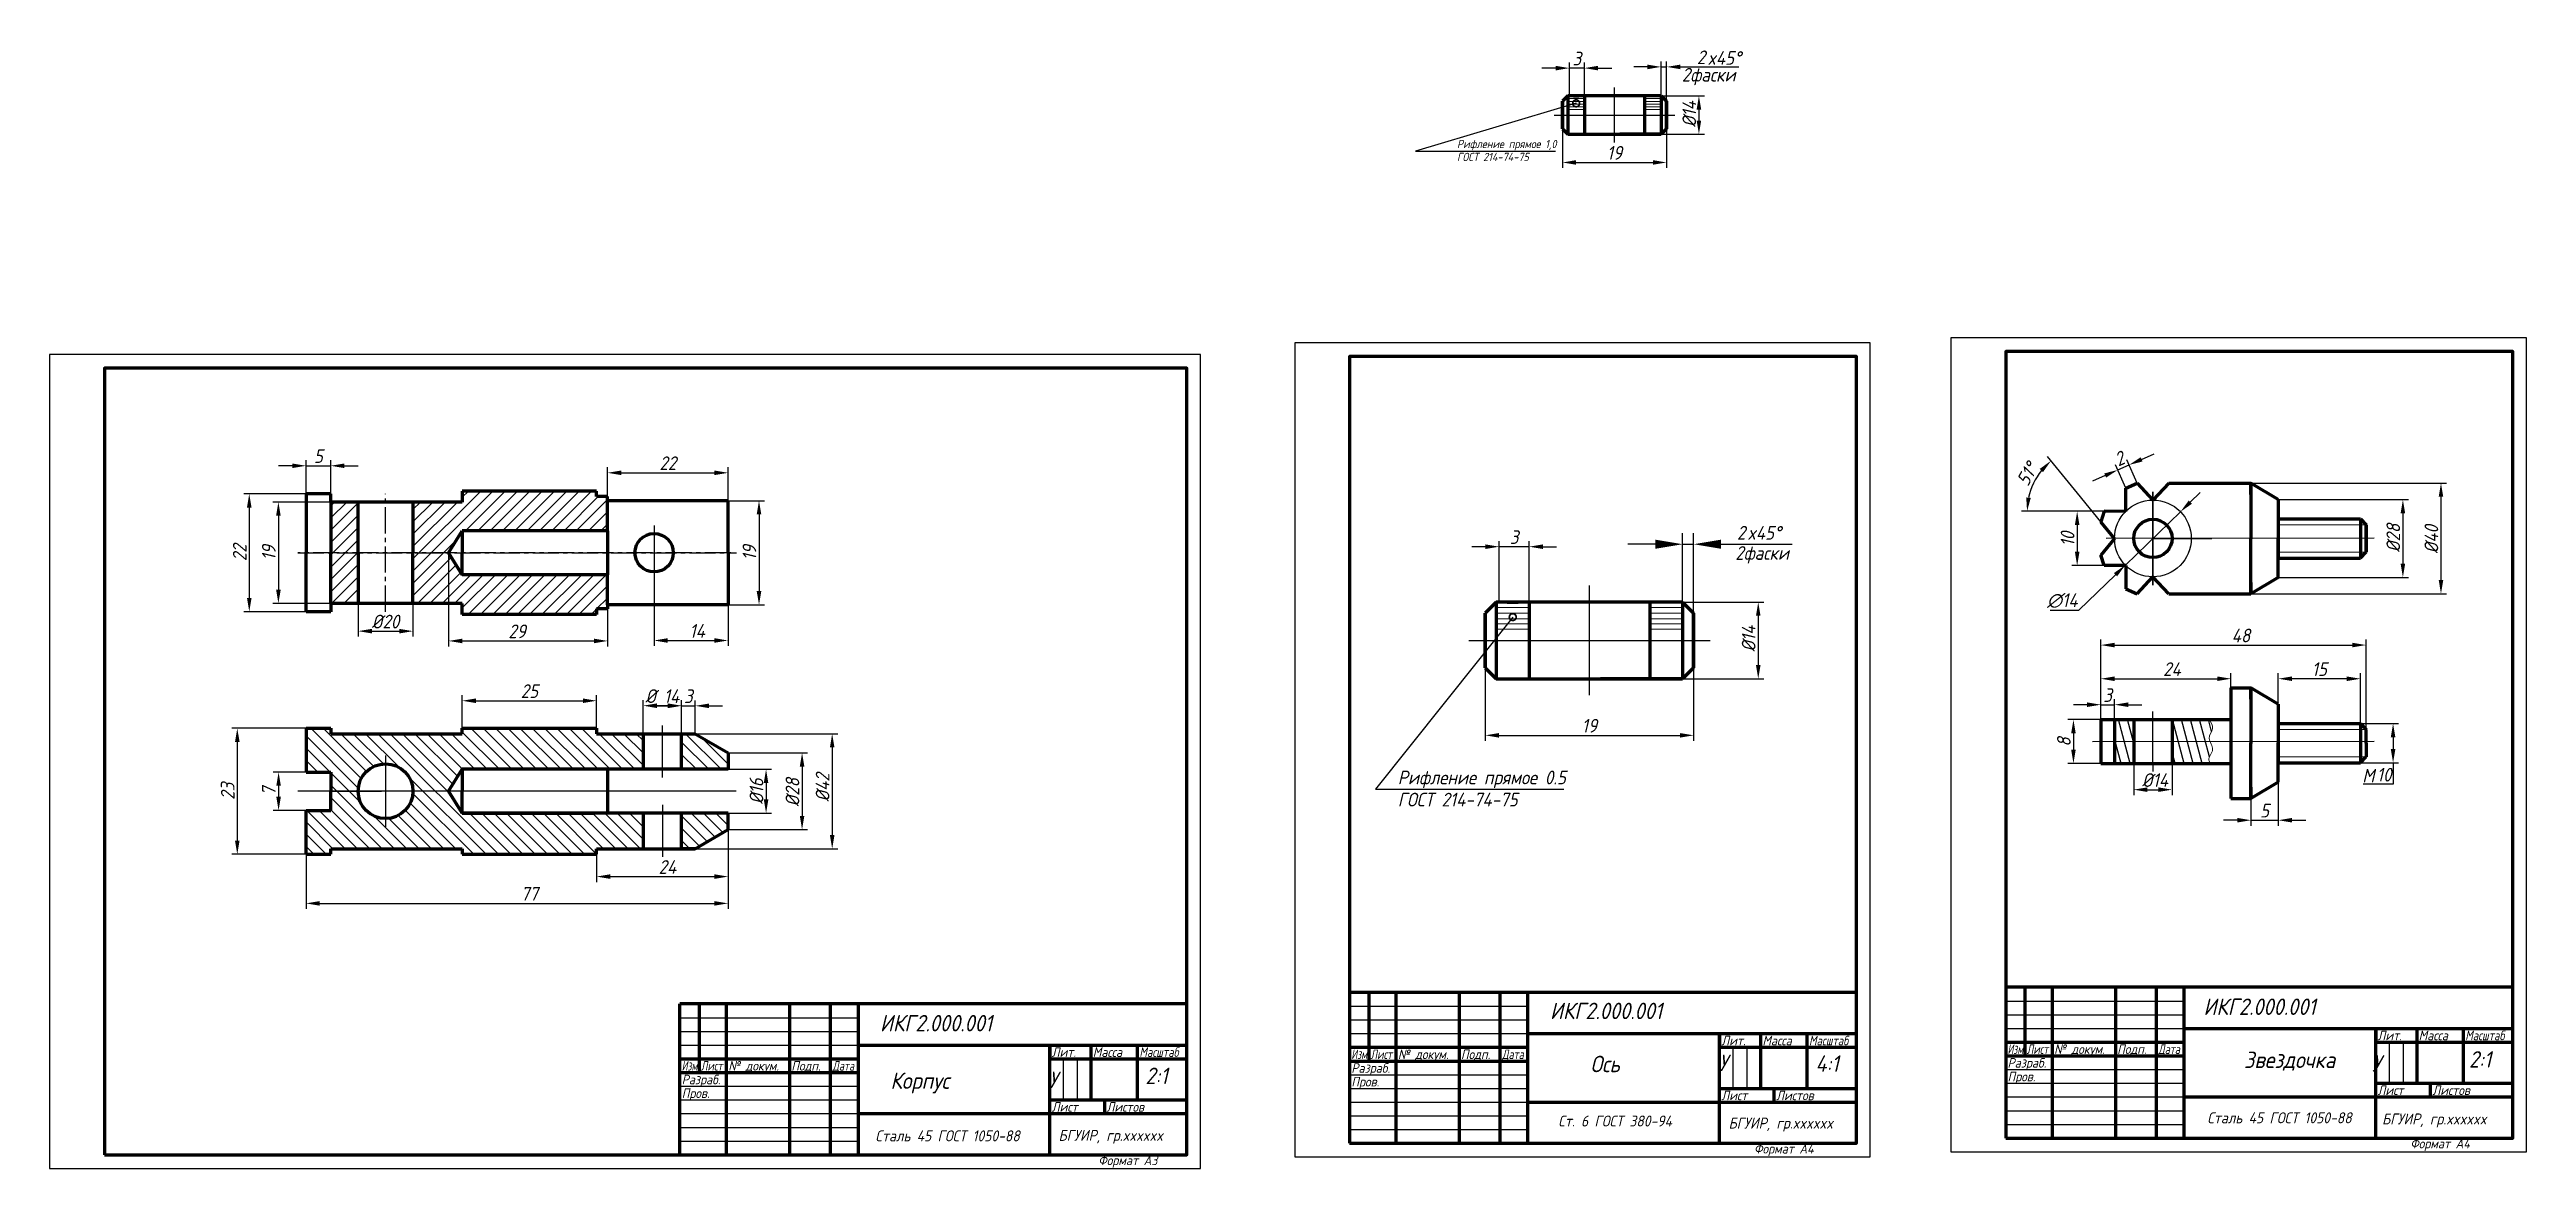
# Model space of a CAD drawing. Header units: millimetres. Extents: x 0 to 904, y 0 to 408.
import ezdxf

# ---------------------------------------------------------------- set-up
doc = ezdxf.new("R2010")
doc.units = ezdxf.units.MM
doc.header["$LTSCALE"] = 0.5
doc.linetypes.add('осевая2', pattern=[28.575, 19.05, -3.175, 3.175, -3.175])
doc.layers.get('0').update_dxf_attribs({"lineweight": 60})
doc.layers.get('Defpoints').update_dxf_attribs({"color": 5})
for name, color, linetype in [('1-оси', 1, 'осевая2'), ('2-штриховка', 4, 'Continuous'), ('3-размеры', 6, 'Continuous'), ('ASHADE', 7, 'Continuous')]:
    doc.layers.add(name, color=color, linetype=linetype)
doc.layers.add('4-текст', color=3, linetype='Continuous', lineweight=60)
doc.styles.get("Standard").update_dxf_attribs({"font": 'isocpeui.ttf', "width": 0.9})
doc.dimstyles.new('Standart', dxfattribs={"dimtxt": 5, "dimasz": 5, "dimexe": 2, "dimexo": 0, "dimgap": 1, "dimtad": 1, "dimtoh": 1, "dimdec": 0, "dimlfac": 0.5, "dimtxsty": 'Standard', "dimcen": 2.5, "dimadec": 0, "dimazin": 0, "dimtfac": 1, "dimtdec": 0, "dimtmove": 0, "dimatfit": 3, "dimldrblk": 'DOTSMALL', "dimfxl": 1, "dimarcsym": 0})
doc.dimstyles.new('Копия Standart', dxfattribs={"dimtxt": 5, "dimasz": 5, "dimexe": 2, "dimexo": 0, "dimgap": 1, "dimtad": 1, "dimtoh": 1, "dimdec": 0, "dimlfac": 0.25, "dimtxsty": 'Standard', "dimcen": 2.5, "dimadec": 0, "dimazin": 0, "dimtfac": 1, "dimtdec": 0, "dimtmove": 0, "dimatfit": 3, "dimldrblk": 'DOTSMALL', "dimfxl": 1, "dimarcsym": 0})

msp = doc.modelspace()

# ---------------------------------------------------------------- texts
at = {"color": 7, "linetype": 'ByBlock', "lineweight": -3}
for s, width, p in [('Изм.', 0.7, (230.67, 35.7)), ('Лист', 0.75, (237.67, 35.7)), ('№ докум.', 0.9, (247.67, 35.7)), ('Подп.', 0.9, (270.67, 35.7)), ('Дата', 0.75, (285.67, 35.7)), ('Лит.', 0.9, (365.67, 40.7)), ('Масса', 0.9, (380.67, 40.7)), ('Масштаб', 0.8, (397.67, 40.7)), ('Разраб.', 0.9, (230.67, 30.7)), ('Пров.', 0.9, (230.67, 25.7)), ('Лист', 0.9, (365.67, 20.7)), ('Листов', 0.9, (385.67, 20.7))]:
    msp.add_text(s, height=3.5, dxfattribs=dict(at, width=width)).set_placement(p)
at = {"linetype": 'ByBlock', "lineweight": -3, "width": 0.9}
for p in [(861.37, 7.33), (621.93, 5.44)]:
    msp.add_text('Формат А4', height=3.5, dxfattribs=at).set_placement(p)
at = {"color": 7, "linetype": 'ByBlock', "lineweight": 70, "width": 0.9}
msp.add_text('Формат А3', height=3.5, dxfattribs=at).set_placement((382.66, 1.2))
at = {"layer": '3-размеры', "linetype": 'ByBlock', "width": 0.9}
for s, height, p in [('Рифление прямое 1,0', 3, (513.55, 372.26)), ('ГОСТ 214-74-75', 3, (513.53, 367.53)), ('Рифление прямое 0.5', 5, (491.94, 140.14)), ('M', 5, (843.88, 140.79)), ('ГОСТ 214-74-75', 5, (491.94, 132.07))]:
    msp.add_text(s, height=height, dxfattribs=at).set_placement(p)
at = {"layer": '3-размеры', "linetype": 'ByBlock', "char_height": 5, "attachment_point": 5}
for s, insert in [('2', (602.62, 405.38)), ('2', (617.24, 231.93)), ('10', (851.84, 143.66))]:
    msp.add_mtext(s, dxfattribs=dict(at, insert=insert))
at = {"layer": '3-размеры', "linetype": 'ByBlock', "char_height": 5, "attachment_point": 1}
for s, insert, width in [('x45°', (604.93, 407.63), 20.4177), ('2{\\fISOCPEUR|b0|i1|c204|p34;фаски}', (595.6, 401.53), 26.4339), ('2{\\fISOCPEUR|b0|i1|c204|p34;фаски}', (615.09, 227.04), 52.8677), ('x45°', (619.51, 234.39), 40.8353)]:
    msp.add_mtext(s, dxfattribs=dict(at, insert=insert, width=width))
at = {"layer": '4-текст', "linetype": 'ByBlock', "width": 0.9}
for s, height, p in [('ИКГ2.000.001', 6, (303, 50)), ('ИКГ2.000.001', 6, (547.48, 54.47)), ('ИКГ2.000.001', 6, (785.93, 56)), ('2:1', 6, (399.87, 30.8)), ('Ось', 6, (562.24, 35.11)), ('У', 6, (609, 35.53)), ('4:1', 6, (644.35, 35.27)), ('Звездочка', 6, (800.69, 36.63)), ('У', 6, (847.44, 35.33)), ('2:1', 6, (882.79, 36.79)), ('Корпус', 6, (306.84, 29.03)), ('У', 6, (364.52, 29.34)), ('Ст. 6 ГОСТ 380-94', 4, (550.51, 15.3)), ('БГУИР, гр.xxxxxx', 4, (612.64, 14.54)), ('Сталь 45 ГОСТ 1050-88', 4, (787.33, 16.47)), ('БГУИР, гр.xxxxxx', 4, (851.09, 16.06)), ('Сталь 45 ГОСТ 1050-88', 4, (301.35, 9.89)), ('БГУИР, гр.xxxxxx', 4, (368.16, 10.07))]:
    msp.add_text(s, height=height, dxfattribs=at).set_placement(p)
at = {"layer": '4-текст', "linetype": 'ByBlock', "lineweight": -3}
for s, width, p in [('Лит.', 0.9, (610, 44.9)), ('Масса', 0.9, (625, 44.9)), ('Масштаб', 0.8, (642, 44.9)), ('Изм.', 0.7, (714.44, 41.78)), ('Лист', 0.75, (721.44, 41.78)), ('№ докум.', 0.9, (731.44, 41.78)), ('Подп.', 0.9, (754.44, 41.78)), ('Дата', 0.75, (769.44, 41.78)), ('Лит.', 0.9, (849.44, 46.78)), ('Масса', 0.9, (864.44, 46.78)), ('Масштаб', 0.8, (881.44, 46.78)), ('Изм.', 0.7, (475, 39.9)), ('Разраб.', 0.9, (475, 34.9)), ('Лист', 0.75, (482, 39.9)), ('№ докум.', 0.9, (492, 39.9)), ('Подп.', 0.9, (515, 39.9)), ('Дата', 0.75, (530, 39.9)), ('Разраб.', 0.9, (714.44, 36.78)), ('Пров.', 0.9, (475, 29.9)), ('Лист', 0.9, (610, 24.9)), ('Листов', 0.9, (630, 24.9)), ('Пров.', 0.9, (714.44, 31.78)), ('Лист', 0.9, (849.44, 26.78)), ('Листов', 0.9, (869.44, 26.78))]:
    msp.add_text(s, height=3.5, dxfattribs=dict(at, width=width)).set_placement(p)

# ---------------------------------------------------------------- blocks, each defined once
blk = doc.blocks.new('*D14')
at = {"layer": '3-размеры', "color": 0, "linetype": 'ByBlock', "lineweight": -2}
for p, q in [((247.6, 123.62), (247.6, 94.7)), ((93.6, 114.62), (93.6, 94.7)), ((98.6, 96.7), (242.6, 96.7))]:
    blk.add_line(p, q, dxfattribs=at)
at = {"layer": '3-размеры', "color": 0, "linetype": 'ByBlock'}
for points in [[(98.6, 97.53), (98.6, 95.87), (93.6, 96.7)], [(242.6, 97.53), (242.6, 95.87), (247.6, 96.7)]]:
    blk.add_solid(points, dxfattribs=at)
at = {"layer": 'Defpoints', "color": 0, "linetype": 'ByBlock'}
for p in [(247.6, 123.62), (93.6, 114.62), (247.6, 96.7)]:
    blk.add_point(p, dxfattribs=at)
at = {"layer": '3-размеры', "color": 0, "linetype": 'ByBlock', "insert": (175.1, 100.23), "char_height": 5, "attachment_point": 5}
blk.add_mtext('77', dxfattribs=at)
blk = doc.blocks.new('_DotSmall')
at = {"color": 0, "linetype": 'ByBlock', "const_width": 0.5}
blk.add_lwpolyline([(-0.0625, 0, 1), (0.0625, 0, 1)], format="xyb", close=True, dxfattribs=at)
blk = doc.blocks.new('*D15')
at = {"layer": '3-размеры', "color": 0, "linetype": 'ByBlock', "lineweight": -2}
for p, q in [((112.6, 206.12), (112.6, 194.02)), ((132.6, 206.12), (132.6, 194.02)), ((117.6, 196.02), (127.6, 196.02))]:
    blk.add_line(p, q, dxfattribs=at)
at = {"layer": '3-размеры', "color": 0, "linetype": 'ByBlock'}
for points in [[(117.6, 196.86), (117.6, 195.19), (112.6, 196.02)], [(127.6, 196.86), (127.6, 195.19), (132.6, 196.02)]]:
    blk.add_solid(points, dxfattribs=at)
at = {"layer": 'Defpoints', "color": 0, "linetype": 'ByBlock'}
for p in [(112.6, 206.12), (132.6, 206.12), (132.6, 196.02)]:
    blk.add_point(p, dxfattribs=at)
at = {"layer": '3-размеры', "color": 0, "linetype": 'ByBlock', "insert": (122.6, 199.52), "char_height": 5, "attachment_point": 5}
blk.add_mtext('%%c20', dxfattribs=at)
blk = doc.blocks.new('*D16')
at = {"layer": '3-размеры', "color": 0, "linetype": 'ByBlock', "lineweight": -2}
for p, q in [((216.6, 158.62), (216.6, 170.82)), ((221.6, 168.82), (225.6, 168.82)), ((230.6, 158.62), (230.6, 170.82))]:
    blk.add_line(p, q, dxfattribs=at)
at = {"layer": '3-размеры', "color": 0, "linetype": 'ByBlock'}
for points in [[(221.6, 169.65), (221.6, 167.98), (216.6, 168.82)], [(225.6, 169.65), (225.6, 167.98), (230.6, 168.82)]]:
    blk.add_solid(points, dxfattribs=at)
at = {"layer": 'Defpoints', "color": 0, "linetype": 'ByBlock'}
for p in [(230.6, 168.82), (216.6, 158.62), (230.6, 158.62)]:
    blk.add_point(p, dxfattribs=at)
at = {"layer": '3-размеры', "color": 0, "linetype": 'ByBlock', "insert": (223.6, 172.32), "char_height": 5, "attachment_point": 5}
blk.add_mtext('%%c 14', dxfattribs=at)
blk = doc.blocks.new('*D17')
at = {"layer": '3-размеры', "color": 0, "linetype": 'ByBlock', "lineweight": -2}
for p, q in [((93.6, 144.62), (81.57, 144.62)), ((83.57, 139.62), (83.57, 135.62)), ((93.6, 130.62), (81.57, 130.62))]:
    blk.add_line(p, q, dxfattribs=at)
at = {"layer": '3-размеры', "color": 0, "linetype": 'ByBlock'}
for points in [[(82.74, 139.62), (84.41, 139.62), (83.57, 144.62)], [(82.74, 135.62), (84.41, 135.62), (83.57, 130.62)]]:
    blk.add_solid(points, dxfattribs=at)
at = {"layer": 'Defpoints', "color": 0, "linetype": 'ByBlock'}
for p in [(93.6, 144.62), (83.57, 130.62), (93.6, 130.62)]:
    blk.add_point(p, dxfattribs=at)
at = {"layer": '3-размеры', "color": 0, "linetype": 'ByBlock', "insert": (80.04, 137.62), "char_height": 5, "attachment_point": 5, "rotation": 90}
blk.add_mtext('7', dxfattribs=at)
blk = doc.blocks.new('*D18')
at = {"layer": '3-размеры', "color": 0, "linetype": 'ByBlock', "lineweight": -2}
for p, q in [((93.6, 160.62), (66.5, 160.62)), ((68.5, 155.62), (68.5, 119.62)), ((93.6, 114.62), (66.5, 114.62))]:
    blk.add_line(p, q, dxfattribs=at)
at = {"layer": '3-размеры', "color": 0, "linetype": 'ByBlock'}
for points in [[(67.67, 155.62), (69.34, 155.62), (68.5, 160.62)], [(67.67, 119.62), (69.34, 119.62), (68.5, 114.62)]]:
    blk.add_solid(points, dxfattribs=at)
at = {"layer": 'Defpoints', "color": 0, "linetype": 'ByBlock'}
for p in [(93.6, 160.62), (68.5, 114.62), (93.6, 114.62)]:
    blk.add_point(p, dxfattribs=at)
at = {"layer": '3-размеры', "color": 0, "linetype": 'ByBlock', "insert": (65, 137.62), "char_height": 5, "attachment_point": 5, "rotation": 90}
blk.add_mtext('23', dxfattribs=at)
blk = doc.blocks.new('*D19')
at = {"layer": '3-размеры', "color": 0, "linetype": 'ByBlock', "lineweight": -2}
for p, q in [((93.6, 246.12), (70.88, 246.12)), ((72.88, 241.12), (72.88, 208.12)), ((93.6, 203.12), (70.88, 203.12))]:
    blk.add_line(p, q, dxfattribs=at)
at = {"layer": '3-размеры', "color": 0, "linetype": 'ByBlock'}
for points in [[(72.04, 241.12), (73.71, 241.12), (72.88, 246.12)], [(72.04, 208.12), (73.71, 208.12), (72.88, 203.12)]]:
    blk.add_solid(points, dxfattribs=at)
at = {"layer": 'Defpoints', "color": 0, "linetype": 'ByBlock'}
for p in [(93.6, 246.12), (72.88, 203.12), (93.6, 203.12)]:
    blk.add_point(p, dxfattribs=at)
at = {"layer": '3-размеры', "color": 0, "linetype": 'ByBlock', "insert": (69.38, 224.62), "char_height": 5, "attachment_point": 5, "rotation": 90}
blk.add_mtext('22', dxfattribs=at)
blk = doc.blocks.new('*D20')
at = {"layer": '3-размеры', "color": 0, "linetype": 'ByBlock', "lineweight": -2}
for p, q in [((203.6, 243.62), (203.6, 255.79)), ((208.6, 253.79), (242.6, 253.79)), ((247.6, 243.62), (247.6, 255.79))]:
    blk.add_line(p, q, dxfattribs=at)
at = {"layer": '3-размеры', "color": 0, "linetype": 'ByBlock'}
for points in [[(208.6, 254.62), (208.6, 252.96), (203.6, 253.79)], [(242.6, 254.62), (242.6, 252.96), (247.6, 253.79)]]:
    blk.add_solid(points, dxfattribs=at)
at = {"layer": 'Defpoints', "color": 0, "linetype": 'ByBlock'}
for p in [(247.6, 253.79), (203.6, 243.62), (247.6, 243.62)]:
    blk.add_point(p, dxfattribs=at)
at = {"layer": '3-размеры', "color": 0, "linetype": 'ByBlock', "insert": (225.6, 257.29), "char_height": 5, "attachment_point": 5}
blk.add_mtext('22', dxfattribs=at)
blk = doc.blocks.new('*D21')
at = {"layer": '3-размеры', "color": 0, "linetype": 'ByBlock', "lineweight": -2}
for p, q in [((247.6, 243.62), (260.87, 243.62)), ((258.87, 238.62), (258.87, 210.62)), ((247.6, 205.62), (260.87, 205.62))]:
    blk.add_line(p, q, dxfattribs=at)
at = {"layer": '3-размеры', "color": 0, "linetype": 'ByBlock'}
for points in [[(258.03, 238.62), (259.7, 238.62), (258.87, 243.62)], [(258.03, 210.62), (259.7, 210.62), (258.87, 205.62)]]:
    blk.add_solid(points, dxfattribs=at)
at = {"layer": 'Defpoints', "color": 0, "linetype": 'ByBlock'}
for p in [(247.6, 243.62), (247.6, 205.62), (258.87, 205.62)]:
    blk.add_point(p, dxfattribs=at)
at = {"layer": '3-размеры', "color": 0, "linetype": 'ByBlock', "insert": (255.37, 224.62), "char_height": 5, "attachment_point": 5, "rotation": 90}
blk.add_mtext('19', dxfattribs=at)
blk = doc.blocks.new('*D22')
at = {"layer": '3-размеры', "color": 0, "linetype": 'ByBlock', "lineweight": -2}
for p, q in [((203.6, 145.62), (263.44, 145.62)), ((261.44, 140.62), (261.44, 134.62)), ((203.6, 129.62), (263.44, 129.62))]:
    blk.add_line(p, q, dxfattribs=at)
at = {"layer": '3-размеры', "color": 0, "linetype": 'ByBlock'}
for points in [[(260.61, 140.62), (262.28, 140.62), (261.44, 145.62)], [(260.61, 134.62), (262.28, 134.62), (261.44, 129.62)]]:
    blk.add_solid(points, dxfattribs=at)
at = {"layer": 'Defpoints', "color": 0, "linetype": 'ByBlock'}
for p in [(203.6, 145.62), (203.6, 129.62), (261.44, 129.62)]:
    blk.add_point(p, dxfattribs=at)
at = {"layer": '3-размеры', "color": 0, "linetype": 'ByBlock', "insert": (257.94, 137.62), "char_height": 5, "attachment_point": 5, "rotation": 90}
blk.add_mtext('%%c16', dxfattribs=at)
blk = doc.blocks.new('*D23')
at = {"layer": '3-размеры', "color": 0, "linetype": 'ByBlock', "lineweight": -2}
for p, q in [((88.6, 256.36), (83.6, 256.36)), ((93.6, 246.12), (93.6, 258.36)), ((93.6, 256.36), (102.6, 256.36)), ((102.6, 246.12), (102.6, 258.36)), ((107.6, 256.36), (112.6, 256.36))]:
    blk.add_line(p, q, dxfattribs=at)
at = {"layer": '3-размеры', "color": 0, "linetype": 'ByBlock'}
for points in [[(88.6, 257.19), (88.6, 255.52), (93.6, 256.36)], [(107.6, 257.19), (107.6, 255.52), (102.6, 256.36)]]:
    blk.add_solid(points, dxfattribs=at)
at = {"layer": 'Defpoints', "color": 0, "linetype": 'ByBlock'}
for p in [(102.6, 256.36), (93.6, 246.12), (102.6, 246.12)]:
    blk.add_point(p, dxfattribs=at)
at = {"layer": '3-размеры', "color": 0, "linetype": 'ByBlock', "insert": (98.1, 259.86), "char_height": 5, "attachment_point": 5}
blk.add_mtext('5', dxfattribs=at)
blk = doc.blocks.new('*D24')
at = {"layer": '3-размеры', "color": 0, "linetype": 'ByBlock', "lineweight": -2}
for p, q in [((145.6, 224.62), (145.6, 190.45)), ((203.6, 224.62), (203.6, 190.45)), ((150.6, 192.45), (198.6, 192.45))]:
    blk.add_line(p, q, dxfattribs=at)
at = {"layer": '3-размеры', "color": 0, "linetype": 'ByBlock'}
for points in [[(150.6, 193.28), (150.6, 191.61), (145.6, 192.45)], [(198.6, 193.28), (198.6, 191.61), (203.6, 192.45)]]:
    blk.add_solid(points, dxfattribs=at)
at = {"layer": 'Defpoints', "color": 0, "linetype": 'ByBlock'}
for p in [(145.6, 224.62), (203.6, 224.62), (203.6, 192.45)]:
    blk.add_point(p, dxfattribs=at)
at = {"layer": '3-размеры', "color": 0, "linetype": 'ByBlock', "insert": (170.6, 195.95), "char_height": 5, "attachment_point": 5}
blk.add_mtext('29', dxfattribs=at)
blk = doc.blocks.new('*D25')
at = {"layer": '3-размеры', "color": 0, "linetype": 'ByBlock', "lineweight": -2}
for p, q in [((102.6, 243.12), (81.5, 243.12)), ((83.5, 238.12), (83.5, 211.12)), ((102.6, 206.12), (81.5, 206.12))]:
    blk.add_line(p, q, dxfattribs=at)
at = {"layer": '3-размеры', "color": 0, "linetype": 'ByBlock'}
for points in [[(82.67, 238.12), (84.34, 238.12), (83.5, 243.12)], [(82.67, 211.12), (84.34, 211.12), (83.5, 206.12)]]:
    blk.add_solid(points, dxfattribs=at)
at = {"layer": 'Defpoints', "color": 0, "linetype": 'ByBlock'}
for p in [(102.6, 243.12), (83.5, 206.12), (102.6, 206.12)]:
    blk.add_point(p, dxfattribs=at)
at = {"layer": '3-размеры', "color": 0, "linetype": 'ByBlock', "insert": (80, 224.62), "char_height": 5, "attachment_point": 5, "rotation": 90}
blk.add_mtext('19', dxfattribs=at)
blk = doc.blocks.new('*D26')
at = {"layer": '3-размеры', "color": 0, "linetype": 'ByBlock', "lineweight": -2}
for p, q in [((150.6, 160.62), (150.6, 172.63)), ((199.6, 160.62), (199.6, 172.63)), ((155.6, 170.63), (194.6, 170.63))]:
    blk.add_line(p, q, dxfattribs=at)
at = {"layer": '3-размеры', "color": 0, "linetype": 'ByBlock'}
for points in [[(155.6, 171.47), (155.6, 169.8), (150.6, 170.63)], [(194.6, 171.47), (194.6, 169.8), (199.6, 170.63)]]:
    blk.add_solid(points, dxfattribs=at)
at = {"layer": 'Defpoints', "color": 0, "linetype": 'ByBlock'}
for p in [(199.6, 170.63), (150.6, 160.62), (199.6, 160.62)]:
    blk.add_point(p, dxfattribs=at)
at = {"layer": '3-размеры', "color": 0, "linetype": 'ByBlock', "insert": (175.1, 174.13), "char_height": 5, "attachment_point": 5}
blk.add_mtext('25', dxfattribs=at)
blk = doc.blocks.new('*D27')
at = {"layer": '3-размеры', "color": 0, "linetype": 'ByBlock', "lineweight": -2}
for p, q in [((247.6, 123.62), (247.6, 104.48)), ((199.6, 116.62), (199.6, 104.48)), ((204.6, 106.48), (242.6, 106.48))]:
    blk.add_line(p, q, dxfattribs=at)
at = {"layer": '3-размеры', "color": 0, "linetype": 'ByBlock'}
for points in [[(204.6, 107.31), (204.6, 105.64), (199.6, 106.48)], [(242.6, 107.31), (242.6, 105.64), (247.6, 106.48)]]:
    blk.add_solid(points, dxfattribs=at)
at = {"layer": 'Defpoints', "color": 0, "linetype": 'ByBlock'}
for p in [(247.6, 123.62), (199.6, 116.62), (247.6, 106.48)]:
    blk.add_point(p, dxfattribs=at)
at = {"layer": '3-размеры', "color": 0, "linetype": 'ByBlock', "insert": (225.46, 109.98), "char_height": 5, "attachment_point": 5}
blk.add_mtext('24', dxfattribs=at)
blk = doc.blocks.new('*D31')
at = {"layer": '3-размеры', "color": 0, "linetype": 'ByBlock', "lineweight": -2}
for p, q in [((743.47, 169.19), (738.47, 169.19)), ((748.47, 147.75), (748.47, 171.19)), ((748.47, 169.19), (753.47, 169.19)), ((753.47, 147.75), (753.47, 171.19)), ((758.47, 169.19), (763.47, 169.19))]:
    blk.add_line(p, q, dxfattribs=at)
at = {"layer": '3-размеры', "color": 0, "linetype": 'ByBlock'}
for points in [[(743.47, 170.02), (743.47, 168.36), (748.47, 169.19)], [(758.47, 170.02), (758.47, 168.36), (753.47, 169.19)]]:
    blk.add_solid(points, dxfattribs=at)
at = {"layer": 'Defpoints', "color": 0, "linetype": 'ByBlock'}
for p in [(753.47, 169.19), (748.47, 147.75), (753.47, 147.75)]:
    blk.add_point(p, dxfattribs=at)
at = {"layer": '3-размеры', "color": 0, "linetype": 'ByBlock', "insert": (750.97, 172.69), "char_height": 5, "attachment_point": 5}
blk.add_mtext('3', dxfattribs=at)
blk = doc.blocks.new('*D32')
at = {"layer": '3-размеры', "color": 0, "linetype": 'ByBlock', "lineweight": -2}
for p, q in [((781.11, 243.07), (784.7, 246.55)), ((777.52, 239.59), (757.41, 220.1)), ((740.45, 203.66), (753.82, 216.62)), ((729.95, 203.66), (740.45, 203.66))]:
    blk.add_line(p, q, dxfattribs=at)
at = {"layer": '3-размеры', "color": 0, "linetype": 'ByBlock'}
for points in [[(780.53, 243.67), (781.69, 242.47), (777.52, 239.59)], [(753.24, 217.22), (754.4, 216.03), (757.41, 220.1)]]:
    blk.add_solid(points, dxfattribs=at)
at = {"layer": 'Defpoints', "color": 0, "linetype": 'ByBlock'}
for p in [(777.52, 239.59), (757.41, 220.1)]:
    blk.add_point(p, dxfattribs=at)
at = {"layer": '3-размеры', "color": 0, "linetype": 'ByBlock', "insert": (734.42, 207.16), "char_height": 5, "attachment_point": 5}
blk.add_mtext('∅14', dxfattribs=at)
blk = doc.blocks.new('*D33')
at = {"layer": '3-размеры', "color": 0, "linetype": 'ByBlock', "lineweight": -2}
for p, q in [((748.47, 163.75), (748.47, 180.66)), ((753.47, 178.66), (790.96, 178.66)), ((795.96, 163.75), (795.96, 180.66))]:
    blk.add_line(p, q, dxfattribs=at)
at = {"layer": '3-размеры', "color": 0, "linetype": 'ByBlock'}
for points in [[(753.47, 179.49), (753.47, 177.83), (748.47, 178.66)], [(790.96, 179.49), (790.96, 177.83), (795.96, 178.66)]]:
    blk.add_solid(points, dxfattribs=at)
at = {"layer": 'Defpoints', "color": 0, "linetype": 'ByBlock'}
for p in [(795.96, 178.66), (748.47, 163.75), (795.96, 163.75)]:
    blk.add_point(p, dxfattribs=at)
at = {"layer": '3-размеры', "color": 0, "linetype": 'ByBlock', "insert": (774.42, 182.16), "char_height": 5, "attachment_point": 5}
blk.add_mtext('24', dxfattribs=at)
blk = doc.blocks.new('*D34')
at = {"layer": '3-размеры', "color": 0, "linetype": 'ByBlock', "lineweight": -2}
for p, q in [((748.47, 147.75), (748.47, 192.94)), ((753.47, 190.94), (840.22, 190.94)), ((845.22, 160.16), (845.22, 192.94))]:
    blk.add_line(p, q, dxfattribs=at)
at = {"layer": '3-размеры', "color": 0, "linetype": 'ByBlock'}
for points in [[(753.47, 191.78), (753.47, 190.11), (748.47, 190.94)], [(840.22, 191.78), (840.22, 190.11), (845.22, 190.94)]]:
    blk.add_solid(points, dxfattribs=at)
at = {"layer": 'Defpoints', "color": 0, "linetype": 'ByBlock'}
for p in [(845.22, 190.94), (845.22, 160.16), (748.47, 147.75)]:
    blk.add_point(p, dxfattribs=at)
at = {"layer": '3-размеры', "color": 0, "linetype": 'ByBlock', "insert": (799.59, 194.44), "char_height": 5, "attachment_point": 5}
blk.add_mtext('48', dxfattribs=at)
blk = doc.blocks.new('*D35')
at = {"layer": '3-размеры', "color": 0, "linetype": 'ByBlock', "lineweight": -2}
for p, q in [((813.22, 169.36), (813.22, 180.66)), ((838.22, 178.66), (818.22, 178.66)), ((843.22, 162.32), (843.22, 180.66))]:
    blk.add_line(p, q, dxfattribs=at)
at = {"layer": '3-размеры', "color": 0, "linetype": 'ByBlock'}
for points in [[(818.22, 179.49), (818.22, 177.83), (813.22, 178.66)], [(838.22, 179.49), (838.22, 177.83), (843.22, 178.66)]]:
    blk.add_solid(points, dxfattribs=at)
at = {"layer": 'Defpoints', "color": 0, "linetype": 'ByBlock'}
for p in [(813.22, 178.66), (813.22, 169.36), (843.22, 162.32)]:
    blk.add_point(p, dxfattribs=at)
at = {"layer": '3-размеры', "color": 0, "linetype": 'ByBlock', "insert": (828.22, 182.16), "char_height": 5, "attachment_point": 5}
blk.add_mtext('15', dxfattribs=at)
blk = doc.blocks.new('*D38')
at = {"layer": '3-размеры', "color": 0, "linetype": 'ByBlock', "lineweight": -2}
for p, q in [((813.22, 140.97), (813.22, 125.04)), ((798.22, 127.04), (793.22, 127.04)), ((803.22, 134.97), (803.22, 125.04)), ((803.22, 127.04), (813.22, 127.04)), ((818.22, 127.04), (823.22, 127.04))]:
    blk.add_line(p, q, dxfattribs=at)
at = {"layer": '3-размеры', "color": 0, "linetype": 'ByBlock'}
for points in [[(798.22, 127.88), (798.22, 126.21), (803.22, 127.04)], [(818.22, 127.88), (818.22, 126.21), (813.22, 127.04)]]:
    blk.add_solid(points, dxfattribs=at)
at = {"layer": 'Defpoints', "color": 0, "linetype": 'ByBlock'}
for p in [(813.22, 140.97), (803.22, 134.97), (813.22, 127.04)]:
    blk.add_point(p, dxfattribs=at)
at = {"layer": '3-размеры', "color": 0, "linetype": 'ByBlock', "insert": (808.22, 130.54), "char_height": 5, "attachment_point": 5}
blk.add_mtext('5', dxfattribs=at)
blk = doc.blocks.new('*D39')
at = {"layer": '3-размеры', "color": 0, "linetype": 'ByBlock', "lineweight": -2}
for p, q in [((760.47, 147.75), (760.47, 136.19)), ((774.47, 147.75), (774.47, 136.19)), ((765.47, 138.19), (769.47, 138.19))]:
    blk.add_line(p, q, dxfattribs=at)
at = {"layer": '3-размеры', "color": 0, "linetype": 'ByBlock'}
for points in [[(765.47, 139.03), (765.47, 137.36), (760.47, 138.19)], [(769.47, 139.03), (769.47, 137.36), (774.47, 138.19)]]:
    blk.add_solid(points, dxfattribs=at)
at = {"layer": 'Defpoints', "color": 0, "linetype": 'ByBlock'}
for p in [(760.47, 147.75), (774.47, 147.75), (774.47, 138.19)]:
    blk.add_point(p, dxfattribs=at)
at = {"layer": '3-размеры', "color": 0, "linetype": 'ByBlock', "insert": (768.23, 141.69), "char_height": 5, "attachment_point": 5}
blk.add_mtext('%%c14', dxfattribs=at)
blk = doc.blocks.new('*D40')
at = {"layer": '3-размеры', "color": 0, "linetype": 'ByBlock', "lineweight": -2}
for p, q in [((748.47, 163.75), (736.47, 163.75)), ((738.47, 158.75), (738.47, 152.75)), ((748.47, 147.75), (736.47, 147.75))]:
    blk.add_line(p, q, dxfattribs=at)
at = {"layer": '3-размеры', "color": 0, "linetype": 'ByBlock'}
for points in [[(737.64, 158.75), (739.3, 158.75), (738.47, 163.75)], [(737.64, 152.75), (739.3, 152.75), (738.47, 147.75)]]:
    blk.add_solid(points, dxfattribs=at)
at = {"layer": 'Defpoints', "color": 0, "linetype": 'ByBlock'}
for p in [(748.47, 163.75), (738.47, 147.75), (748.47, 147.75)]:
    blk.add_point(p, dxfattribs=at)
at = {"layer": '3-размеры', "color": 0, "linetype": 'ByBlock', "insert": (734.97, 155.6), "char_height": 5, "attachment_point": 5, "rotation": 90}
blk.add_mtext('8', dxfattribs=at)
blk = doc.blocks.new('*D41')
at = {"layer": '3-размеры', "color": 0, "linetype": 'ByBlock', "lineweight": -2}
for p, q in [((247.6, 151.62), (276.58, 151.62)), ((274.58, 146.62), (274.58, 128.62)), ((247.6, 123.62), (276.58, 123.62))]:
    blk.add_line(p, q, dxfattribs=at)
at = {"layer": '3-размеры', "color": 0, "linetype": 'ByBlock'}
for points in [[(273.75, 146.62), (275.41, 146.62), (274.58, 151.62)], [(273.75, 128.62), (275.41, 128.62), (274.58, 123.62)]]:
    blk.add_solid(points, dxfattribs=at)
at = {"layer": 'Defpoints', "color": 0, "linetype": 'ByBlock'}
for p in [(247.6, 151.62), (247.6, 123.62), (274.58, 123.62)]:
    blk.add_point(p, dxfattribs=at)
at = {"layer": '3-размеры', "color": 0, "linetype": 'ByBlock', "insert": (271.08, 137.23), "char_height": 5, "attachment_point": 5, "rotation": 90}
blk.add_mtext('%%c28', dxfattribs=at)
blk = doc.blocks.new('*D42')
at = {"layer": '3-размеры', "color": 0, "linetype": 'ByBlock', "lineweight": -2}
for p, q in [((235.6, 158.62), (287.57, 158.62)), ((285.57, 153.62), (285.57, 121.62)), ((235.6, 116.62), (287.57, 116.62))]:
    blk.add_line(p, q, dxfattribs=at)
at = {"layer": '3-размеры', "color": 0, "linetype": 'ByBlock'}
for points in [[(284.74, 153.62), (286.4, 153.62), (285.57, 158.62)], [(284.74, 121.62), (286.4, 121.62), (285.57, 116.62)]]:
    blk.add_solid(points, dxfattribs=at)
at = {"layer": 'Defpoints', "color": 0, "linetype": 'ByBlock'}
for p in [(235.6, 158.62), (235.6, 116.62), (285.57, 116.62)]:
    blk.add_point(p, dxfattribs=at)
at = {"layer": '3-размеры', "color": 0, "linetype": 'ByBlock', "insert": (282.07, 139), "char_height": 5, "attachment_point": 5, "rotation": 90}
blk.add_mtext('%%c42', dxfattribs=at)
blk = doc.blocks.new('*D43')
at = {"layer": '3-размеры', "color": 0, "linetype": 'ByBlock', "lineweight": -2}
for p, q in [((220.6, 224.62), (220.6, 190.61)), ((247.6, 224.62), (247.6, 190.61)), ((225.6, 192.61), (242.6, 192.61))]:
    blk.add_line(p, q, dxfattribs=at)
at = {"layer": '3-размеры', "color": 0, "linetype": 'ByBlock'}
for points in [[(225.6, 193.45), (225.6, 191.78), (220.6, 192.61)], [(242.6, 193.45), (242.6, 191.78), (247.6, 192.61)]]:
    blk.add_solid(points, dxfattribs=at)
at = {"layer": 'Defpoints', "color": 0, "linetype": 'ByBlock'}
for p in [(220.6, 224.62), (247.6, 224.62), (247.6, 192.61)]:
    blk.add_point(p, dxfattribs=at)
at = {"layer": '3-размеры', "color": 0, "linetype": 'ByBlock', "insert": (236.32, 196.11), "char_height": 5, "attachment_point": 5}
blk.add_mtext('14', dxfattribs=at)
blk = doc.blocks.new('*D44')
at = {"layer": '3-размеры', "color": 0, "linetype": 'ByBlock', "lineweight": -2}
for p, q in [((225.6, 168.78), (220.6, 168.78)), ((230.6, 158.62), (230.6, 170.78)), ((230.6, 168.78), (235.6, 168.78)), ((235.6, 158.62), (235.6, 170.78)), ((240.6, 168.78), (245.6, 168.78))]:
    blk.add_line(p, q, dxfattribs=at)
at = {"layer": '3-размеры', "color": 0, "linetype": 'ByBlock'}
for points in [[(225.6, 169.61), (225.6, 167.94), (230.6, 168.78)], [(240.6, 169.61), (240.6, 167.94), (235.6, 168.78)]]:
    blk.add_solid(points, dxfattribs=at)
at = {"layer": 'Defpoints', "color": 0, "linetype": 'ByBlock'}
for p in [(235.6, 168.78), (230.6, 158.62), (235.6, 158.62)]:
    blk.add_point(p, dxfattribs=at)
at = {"layer": '3-размеры', "color": 0, "linetype": 'ByBlock', "insert": (233.1, 172.28), "char_height": 5, "attachment_point": 5}
blk.add_mtext('3', dxfattribs=at)
blk = doc.blocks.new('*D45')
at = {"layer": '3-размеры', "color": 0, "linetype": 'ByBlock', "lineweight": -2}
for p, q in [((803.22, 250.04), (874.58, 250.04)), ((872.58, 245.04), (872.58, 214.65)), ((803.22, 209.65), (874.58, 209.65))]:
    blk.add_line(p, q, dxfattribs=at)
at = {"layer": '3-размеры', "color": 0, "linetype": 'ByBlock'}
for points in [[(871.75, 245.04), (873.41, 245.04), (872.58, 250.04)], [(871.75, 214.65), (873.41, 214.65), (872.58, 209.65)]]:
    blk.add_solid(points, dxfattribs=at)
at = {"layer": 'Defpoints', "color": 0, "linetype": 'ByBlock'}
for p in [(803.22, 250.04), (803.22, 209.65), (872.58, 209.65)]:
    blk.add_point(p, dxfattribs=at)
at = {"layer": '3-размеры', "color": 0, "linetype": 'ByBlock', "insert": (869.08, 229.54), "char_height": 5, "attachment_point": 5, "rotation": 90}
blk.add_mtext('%%c40', dxfattribs=at)
blk = doc.blocks.new('*D46')
at = {"layer": '3-размеры', "color": 0, "linetype": 'ByBlock', "lineweight": -2}
for p, q in [((813.22, 244.04), (860.68, 244.04)), ((858.68, 239.04), (858.68, 220.65)), ((813.22, 215.65), (860.68, 215.65))]:
    blk.add_line(p, q, dxfattribs=at)
at = {"layer": '3-размеры', "color": 0, "linetype": 'ByBlock'}
for points in [[(857.85, 239.04), (859.51, 239.04), (858.68, 244.04)], [(857.85, 220.65), (859.51, 220.65), (858.68, 215.65)]]:
    blk.add_solid(points, dxfattribs=at)
at = {"layer": 'Defpoints', "color": 0, "linetype": 'ByBlock'}
for p in [(813.22, 244.04), (813.22, 215.65), (858.68, 215.65)]:
    blk.add_point(p, dxfattribs=at)
at = {"layer": '3-размеры', "color": 0, "linetype": 'ByBlock', "insert": (855.18, 230), "char_height": 5, "attachment_point": 5, "rotation": 90}
blk.add_mtext('%%c28', dxfattribs=at)
blk = doc.blocks.new('*D47')
at = {"layer": '3-размеры', "color": 0, "linetype": 'ByBlock', "lineweight": -2}
for p, q in [((740, 246.32), (729.03, 259.74)), ((735.79, 239.74), (719.55, 239.75))]:
    blk.add_line(p, q, dxfattribs=at)
blk.add_arc((745.38, 239.74), 23.83, 141.31031, 167.92545, dxfattribs=at)
at = {"layer": '3-размеры', "color": 0, "linetype": 'ByBlock'}
for points in [[(726.18, 255.22), (727.37, 254.05), (730.29, 258.19)], [(722.9, 244.64), (721.25, 244.81), (721.55, 239.75)]]:
    blk.add_solid(points, dxfattribs=at)
at = {"layer": 'Defpoints', "color": 0, "linetype": 'ByBlock'}
for p in [(722.58, 246.68), (740, 246.32), (735.79, 239.74), (748.47, 235.96), (749.65, 239.74)]:
    blk.add_point(p, dxfattribs=at)
at = {"layer": '3-размеры', "color": 0, "linetype": 'ByBlock', "insert": (721.65, 253.3), "char_height": 5, "attachment_point": 5, "rotation": 60.2538}
blk.add_mtext('51°', dxfattribs=at)
blk = doc.blocks.new('*D48')
at = {"layer": '3-размеры', "color": 0, "linetype": 'ByBlock', "lineweight": -2}
for p, q in [((757.55, 248.21), (753.81, 256.66)), ((754.62, 254.83), (758.76, 256.66)), ((761.69, 250.04), (757.95, 258.49)), ((763.33, 258.69), (767.9, 260.71)), ((750.05, 252.8), (745.48, 250.78))]:
    blk.add_line(p, q, dxfattribs=at)
at = {"layer": '3-размеры', "color": 0, "linetype": 'ByBlock'}
for points in [[(749.71, 253.56), (750.39, 252.04), (754.62, 254.83)], [(762.99, 259.45), (763.67, 257.92), (758.76, 256.66)]]:
    blk.add_solid(points, dxfattribs=at)
at = {"layer": 'Defpoints', "color": 0, "linetype": 'ByBlock'}
for p in [(758.76, 256.66), (757.55, 248.21), (761.69, 250.04)]:
    blk.add_point(p, dxfattribs=at)
at = {"layer": '3-размеры', "color": 0, "linetype": 'ByBlock', "insert": (755.27, 258.94), "char_height": 5, "attachment_point": 5, "rotation": 23.89075}
blk.add_mtext('2', dxfattribs=at)
blk = doc.blocks.new('*D50')
at = {"layer": '3-размеры', "color": 0, "linetype": 'ByBlock', "lineweight": -2}
for p, q in [((552.02, 379.32), (552.02, 365.01)), ((590.02, 379.32), (590.02, 365.01)), ((557.02, 367.01), (585.02, 367.01))]:
    blk.add_line(p, q, dxfattribs=at)
at = {"layer": '3-размеры', "color": 0, "linetype": 'ByBlock'}
for points in [[(557.02, 367.85), (557.02, 366.18), (552.02, 367.01)], [(585.02, 367.85), (585.02, 366.18), (590.02, 367.01)]]:
    blk.add_solid(points, dxfattribs=at)
at = {"layer": 'Defpoints', "color": 0, "linetype": 'ByBlock'}
for p in [(552.02, 379.32), (590.02, 379.32), (590.02, 367.01)]:
    blk.add_point(p, dxfattribs=at)
at = {"layer": '3-размеры', "color": 0, "linetype": 'ByBlock', "insert": (571.02, 370.51), "char_height": 5, "attachment_point": 5}
blk.add_mtext('19', dxfattribs=at)
blk = doc.blocks.new('*D51')
at = {"layer": '3-размеры', "color": 0, "linetype": 'ByBlock', "lineweight": -2}
for p, q in [((549.54, 401.43), (544.54, 401.43)), ((554.54, 391.32), (554.54, 403.43)), ((560.02, 401.43), (554.54, 401.43)), ((560.02, 391.32), (560.02, 403.43)), ((565.02, 401.43), (570.02, 401.43))]:
    blk.add_line(p, q, dxfattribs=at)
at = {"layer": '3-размеры', "color": 0, "linetype": 'ByBlock'}
for points in [[(549.54, 402.26), (549.54, 400.59), (554.54, 401.43)], [(565.02, 402.26), (565.02, 400.59), (560.02, 401.43)]]:
    blk.add_solid(points, dxfattribs=at)
at = {"layer": 'Defpoints', "color": 0, "linetype": 'ByBlock'}
for p in [(554.54, 401.43), (554.54, 391.32), (560.02, 391.32)]:
    blk.add_point(p, dxfattribs=at)
at = {"layer": '3-размеры', "color": 0, "linetype": 'ByBlock', "insert": (557.28, 404.93), "char_height": 5, "attachment_point": 5}
blk.add_mtext('3', dxfattribs=at)
blk = doc.blocks.new('*D49')
at = {"layer": '3-размеры', "color": 0, "linetype": 'ByBlock', "lineweight": -2}
for p, q in [((588.02, 391.32), (603.81, 391.32)), ((601.81, 386.32), (601.81, 382.32)), ((588.02, 377.32), (603.81, 377.32))]:
    blk.add_line(p, q, dxfattribs=at)
at = {"layer": '3-размеры', "color": 0, "linetype": 'ByBlock'}
for points in [[(600.98, 386.32), (602.65, 386.32), (601.81, 391.32)], [(600.98, 382.32), (602.65, 382.32), (601.81, 377.32)]]:
    blk.add_solid(points, dxfattribs=at)
at = {"layer": 'Defpoints', "color": 0, "linetype": 'ByBlock'}
for p in [(588.02, 391.32), (588.02, 377.32), (601.81, 377.32)]:
    blk.add_point(p, dxfattribs=at)
at = {"layer": '3-размеры', "color": 0, "linetype": 'ByBlock', "insert": (598.31, 384.65), "char_height": 5, "attachment_point": 5, "rotation": 90}
blk.add_mtext('%%c14', dxfattribs=at)
blk = doc.blocks.new('*D53')
at = {"layer": '3-размеры', "color": 0, "linetype": 'ByBlock', "lineweight": -2}
for p, q in [((523.88, 182.62), (523.88, 156.01)), ((599.88, 182.62), (599.88, 156.01)), ((528.88, 158.01), (594.88, 158.01))]:
    blk.add_line(p, q, dxfattribs=at)
at = {"layer": '3-размеры', "color": 0, "linetype": 'ByBlock'}
for points in [[(528.88, 158.84), (528.88, 157.17), (523.88, 158.01)], [(594.88, 158.84), (594.88, 157.17), (599.88, 158.01)]]:
    blk.add_solid(points, dxfattribs=at)
at = {"layer": 'Defpoints', "color": 0, "linetype": 'ByBlock'}
for p in [(523.88, 182.62), (599.88, 182.62), (599.88, 158.01)]:
    blk.add_point(p, dxfattribs=at)
at = {"layer": '3-размеры', "color": 0, "linetype": 'ByBlock', "insert": (561.88, 161.51), "char_height": 5, "attachment_point": 5}
blk.add_mtext('19', dxfattribs=at)
blk = doc.blocks.new('*D54')
at = {"layer": '3-размеры', "color": 0, "linetype": 'ByBlock', "lineweight": -2}
for p, q in [((523.93, 226.83), (518.93, 226.83)), ((528.93, 206.62), (528.93, 228.83)), ((539.88, 226.83), (528.93, 226.83)), ((539.88, 206.62), (539.88, 228.83)), ((544.88, 226.83), (549.88, 226.83))]:
    blk.add_line(p, q, dxfattribs=at)
at = {"layer": '3-размеры', "color": 0, "linetype": 'ByBlock'}
for points in [[(523.93, 227.66), (523.93, 226), (528.93, 226.83)], [(544.88, 227.66), (544.88, 226), (539.88, 226.83)]]:
    blk.add_solid(points, dxfattribs=at)
at = {"layer": 'Defpoints', "color": 0, "linetype": 'ByBlock'}
for p in [(528.93, 226.83), (528.93, 206.62), (539.88, 206.62)]:
    blk.add_point(p, dxfattribs=at)
at = {"layer": '3-размеры', "color": 0, "linetype": 'ByBlock', "insert": (534.4, 230.33), "char_height": 5, "attachment_point": 5}
blk.add_mtext('3', dxfattribs=at)
blk = doc.blocks.new('*D52')
at = {"layer": '3-размеры', "color": 0, "linetype": 'ByBlock', "lineweight": -2}
for p, q in [((595.88, 206.62), (625.47, 206.62)), ((623.47, 201.62), (623.47, 183.62)), ((595.88, 178.62), (625.47, 178.62))]:
    blk.add_line(p, q, dxfattribs=at)
at = {"layer": '3-размеры', "color": 0, "linetype": 'ByBlock'}
for points in [[(622.63, 201.62), (624.3, 201.62), (623.47, 206.62)], [(622.63, 183.62), (624.3, 183.62), (623.47, 178.62)]]:
    blk.add_solid(points, dxfattribs=at)
at = {"layer": 'Defpoints', "color": 0, "linetype": 'ByBlock'}
for p in [(595.88, 206.62), (595.88, 178.62), (623.47, 178.62)]:
    blk.add_point(p, dxfattribs=at)
at = {"layer": '3-размеры', "color": 0, "linetype": 'ByBlock', "insert": (619.97, 193.27), "char_height": 5, "attachment_point": 5, "rotation": 90}
blk.add_mtext('%%c14', dxfattribs=at)
blk = doc.blocks.new('*D55')
at = {"layer": '3-размеры', "color": 0, "linetype": 'ByBlock', "lineweight": -2}
for p, q in [((749.65, 239.74), (737.83, 239.74)), ((739.83, 234.74), (739.83, 224.96)), ((749.65, 219.96), (737.83, 219.96))]:
    blk.add_line(p, q, dxfattribs=at)
at = {"layer": '3-размеры', "color": 0, "linetype": 'ByBlock'}
for points in [[(739, 234.74), (740.67, 234.74), (739.83, 239.74)], [(739, 224.96), (740.67, 224.96), (739.83, 219.96)]]:
    blk.add_solid(points, dxfattribs=at)
at = {"layer": 'Defpoints', "color": 0, "linetype": 'ByBlock'}
for p in [(749.65, 239.74), (739.83, 219.96), (749.65, 219.96)]:
    blk.add_point(p, dxfattribs=at)
at = {"layer": '3-размеры', "color": 0, "linetype": 'ByBlock', "insert": (736.33, 229.62), "char_height": 5, "attachment_point": 5, "rotation": 90}
blk.add_mtext('10', dxfattribs=at)

# ---------------------------------------------------------------- dimensions: what is measured, and where the dimension line sits
at = {"layer": '3-размеры', "linetype": 'ByBlock'}
for base, p1, p2, dimstyle, picture, middle in [((554.54, 401.43), (560.02, 391.32), (554.54, 391.32), 'Standart', '*D51', (557.28, 401.43)), ((590.02, 367.01), (552.02, 379.32), (590.02, 379.32), 'Standart', '*D50', (571.02, 367.01)), ((102.60112111, 256.35547157), (93.60112111, 246.12302922), (102.60112111, 246.12302922), 'Standart', '*D23', (98.10112111, 256.35547157)), ((247.6, 253.79), (203.6, 243.62), (247.6, 243.62), 'Standart', '*D20', (225.6, 253.79)), ((528.93, 226.83), (539.88, 206.62), (528.93, 206.62), 'Копия Standart', '*D54', (534.4, 226.83)), ((203.6, 192.45), (145.6, 224.62), (203.6, 224.62), 'Standart', '*D24', (170.6, 192.45)), ((845.22, 190.94), (748.47, 147.75), (845.22, 160.16), 'Standart', '*D34', (799.59, 190.94)), ((599.88, 158.01), (523.88, 182.62), (599.88, 182.62), 'Копия Standart', '*D53', (561.88, 158.01)), ((795.96, 178.66), (748.47, 163.75), (795.96, 163.75), 'Standart', '*D33', (774.42, 178.66)), ((813.22, 178.66), (843.22, 162.32), (813.22, 169.36), 'Standart', '*D35', (828.22, 178.66)), ((199.60112111, 170.63205287), (150.60112111, 160.62302922), (199.60112111, 160.62302922), 'Standart', '*D26', (175.10112111, 170.63205287)), ((235.60112111, 168.77818593), (230.60112111, 158.62302922), (235.60112111, 158.62302922), 'Standart', '*D44', (233.10112111, 168.77818593)), ((753.46674792, 169.19133206), (748.46674792, 147.75175926), (753.46674792, 147.75175926), 'Standart', '*D31', (750.96674792, 169.19133206)), ((813.22, 127.04), (803.22, 134.97), (813.22, 140.97), 'Standart', '*D38', (808.22, 127.04)), ((247.6, 96.7), (93.6, 114.62), (247.6, 123.62), 'Standart', '*D14', (175.1, 96.7)), ((247.6, 106.48), (199.6, 116.62), (247.6, 123.62), 'Standart', '*D27', (225.46, 106.48))]:
    dim = msp.add_linear_dim(base=base, p1=p1, p2=p2, dimstyle=dimstyle, dxfattribs=at)
    dim.commit()
    dim.dimension.update_dxf_attribs({"geometry": picture, "text_midpoint": middle, "dimtype": 160})
for base, p1, p2, text, dimstyle, picture, middle in [((601.81, 377.32), (588.02, 391.32), (588.02, 377.32), '%%c14', 'Standart', '*D49', (601.81, 384.65)), ((872.58, 209.65), (803.22, 250.04), (803.22, 209.65), '%%c40', 'Standart', '*D45', (872.58, 229.54)), ((858.68, 215.65), (813.22, 244.04), (813.22, 215.65), '%%c28', 'Standart', '*D46', (858.68, 230)), ((623.47, 178.62), (595.88, 206.62), (595.88, 178.62), '%%c14', 'Копия Standart', '*D52', (623.47, 193.27)), ((285.57, 116.62), (235.6, 158.62), (235.6, 116.62), '%%c42', 'Standart', '*D42', (285.57, 139)), ((261.44, 129.62), (203.6, 145.62), (203.6, 129.62), '%%c16', 'Standart', '*D22', (261.44, 137.62)), ((274.58, 123.62), (247.6, 151.62), (247.6, 123.62), '%%c28', 'Standart', '*D41', (274.58, 137.23))]:
    dim = msp.add_linear_dim(base=base, p1=p1, p2=p2, angle=90, text=text, dimstyle=dimstyle, dxfattribs=at)
    dim.commit()
    dim.dimension.update_dxf_attribs({"geometry": picture, "text_midpoint": middle, "dimtype": 160})
for base, p1, p2, angle, picture, middle, dimtype in [((758.76, 256.66), (757.55, 248.21), (761.69, 250.04), 23.89075, '*D48', (756.69, 255.74), 161), ((72.87733954, 203.12302922), (93.60112111, 246.12302922), (93.60112111, 203.12302922), 90, '*D19', (72.87733954, 224.62302922), 160), ((83.50321556, 206.12302922), (102.60112111, 243.12302922), (102.60112111, 206.12302922), 90, '*D25', (83.50321556, 224.62302922), 160), ((258.87, 205.62), (247.6, 243.62), (247.6, 205.62), 90, '*D21', (258.87, 224.62), 160), ((739.83, 219.96), (749.65, 239.74), (749.65, 219.96), 90, '*D55', (739.83, 229.62), 160), ((247.60112111, 192.61171495), (220.60112111, 224.62302922), (247.60112111, 224.62302922), 0, '*D43', (236.31788116, 192.61171495), 161), ((738.47, 147.75), (748.47, 163.75), (748.47, 147.75), 90, '*D40', (738.47, 155.6), 160), ((68.5, 114.62), (93.6, 160.62), (93.6, 114.62), 90, '*D18', (68.5, 137.62), 160), ((83.57, 130.62), (93.6, 144.62), (93.6, 130.62), 90, '*D17', (83.57, 137.62), 160)]:
    dim = msp.add_linear_dim(base=base, p1=p1, p2=p2, angle=angle, dimstyle='Standart', dxfattribs=at)
    dim.commit()
    dim.dimension.update_dxf_attribs({"geometry": picture, "text_midpoint": middle, "dimtype": dimtype})
dim = msp.add_angular_dim_2l(base=(722.58, 246.68), line1=((749.65, 239.74), (735.79, 239.74)), line2=((748.47, 235.96), (740, 246.32)), dimstyle='Standart', dxfattribs=at)
dim.commit()
dim.dimension.update_dxf_attribs({"geometry": '*D47', "text_midpoint": (724.69, 251.56), "dimtype": 162})
dim = msp.add_diameter_dim_2p(p1=(777.52, 239.59), p2=(757.41, 220.1), dimstyle='Standart', dxfattribs=at)
dim.commit()
dim.dimension.update_dxf_attribs({"geometry": '*D32', "text_midpoint": (734.42, 203.66), "dimtype": 163})
for base, p1, p2, text, picture, middle in [((132.6, 196.02), (112.6, 206.12), (132.6, 206.12), '%%c20', '*D15', (122.6, 196.02)), ((230.6, 168.82), (216.6, 158.62), (230.6, 158.62), '%%c 14', '*D16', (223.6, 168.82)), ((774.47, 138.19), (760.47, 147.75), (774.47, 147.75), '%%c14', '*D39', (768.23, 138.19))]:
    dim = msp.add_linear_dim(base=base, p1=p1, p2=p2, text=text, dimstyle='Standart', dxfattribs=at)
    dim.commit()
    dim.dimension.update_dxf_attribs({"geometry": picture, "text_midpoint": middle, "dimtype": 160})

# ---------------------------------------------------------------- hatches: boundary and pattern name
at = {"layer": '2-штриховка', "linetype": 'ByBlock'}
h = msp.add_hatch(dxfattribs=at)
h.set_pattern_fill('ANSI31', color=256, style=0)
h.paths.add_polyline_path([(145.6, 224.62), (150.6, 232.62), (203.6, 232.62), (203.6, 243.62), (203.6, 245.12), (199.6, 245.12), (199.6, 247.12), (150.6, 247.12), (150.6, 243.12), (132.6, 243.12), (132.6, 224.62)])
h.paths.add_polyline_path([(132.6, 206.12), (150.6, 206.12), (150.6, 202.12), (199.6, 202.12), (199.6, 204.12), (203.6, 204.12), (203.6, 205.62), (203.6, 216.62), (150.6, 216.62), (145.6, 224.62), (132.6, 224.62)])
h.paths.add_polyline_path([(112.6, 224.62), (102.6, 224.62), (102.6, 206.12), (112.6, 206.12)])
h.paths.add_polyline_path([(112.6, 243.12), (102.6, 243.12), (102.6, 224.62), (112.6, 224.62)])
h = msp.add_hatch(dxfattribs=at)
h.set_pattern_fill('ANSI31', color=256, angle=60, style=0)
h.paths.add_polyline_path([(760.47, 155.75), (753.47, 155.75), (753.47, 147.75), (760.47, 147.75)])
h.paths.add_polyline_path([(760.47, 163.75), (753.47, 163.75), (753.47, 155.75), (760.47, 155.75)])
h = msp.add_hatch(dxfattribs=at)
h.set_pattern_fill('ANSI31', color=256, angle=60, style=0)
edge = h.paths.add_edge_path()
edge.add_spline(control_points=[(788.43, 147.75), (788.19, 148.17), (787.22, 149.81), (790.24, 152.48), (788.65, 154.76), (788.26, 155.75)], knot_values=[8.444159, 8.444159, 8.444159, 8.444159, 9.823658, 13.82818, 16.93807, 16.93807, 16.93807, 16.93807], degree=3, periodic=0)
edge.add_line((788.26, 155.75), (774.47, 155.75))
edge.add_line((774.47, 155.75), (774.47, 147.75))
edge.add_line((774.47, 147.75), (788.43, 147.75))
edge = h.paths.add_edge_path()
edge.add_line((774.47, 163.75), (774.47, 155.75))
edge.add_line((774.47, 155.75), (788.26, 155.75))
edge.add_spline(control_points=[(788.26, 155.75), (788.11, 156.13), (787.66, 157.72), (790.02, 160.38), (788.69, 162.66), (788.05, 163.75)], knot_values=[0.00411, 0.00411, 0.00411, 0.00411, 1.200677, 4.976987, 8.444159, 8.444159, 8.444159, 8.444159], degree=3, periodic=0)
edge.add_line((788.05, 163.75), (774.47, 163.75))
h = msp.add_hatch(dxfattribs=at)
h.set_pattern_fill('ANSI31', color=256, angle=90, style=0)
h.paths.add_polyline_path([(216.6, 158.62), (199.6, 158.62), (199.6, 160.62), (150.6, 160.62), (150.6, 158.62), (148.6, 158.62), (102.6, 158.62), (102.6, 160.62), (93.6, 160.62), (93.6, 144.62), (102.6, 144.62), (102.6, 141.62), (102.6, 137.62), (112.6, 137.62, -1), (132.6, 137.62), (145.6, 137.62), (150.6, 145.62), (216.6, 145.62)])
h.paths.add_polyline_path([(216.6, 129.62), (150.6, 129.62), (145.6, 137.62), (132.6, 137.62, -1), (112.6, 137.62), (102.6, 137.62), (102.6, 133.62), (102.6, 130.62), (93.6, 130.62), (93.6, 114.62), (102.6, 114.62), (102.6, 116.62), (148.6, 116.62), (150.6, 116.62), (150.6, 114.62), (199.6, 114.62), (199.6, 116.62), (216.6, 116.62)])
h.paths.add_polyline_path([(247.6, 123.62), (247.6, 129.62), (243.6, 129.62), (230.6, 129.62), (230.6, 116.62), (235.6, 116.62)])
h.paths.add_polyline_path([(235.6, 158.62), (230.6, 158.62), (230.6, 145.62), (245.6, 145.62), (247.6, 145.62), (247.6, 151.62)])

# ---------------------------------------------------------------- linework, layer by layer
at = {"linetype": 'ByBlock'}
for p, q in [((554.02, 391.32), (552.02, 389.32)), ((552.02, 389.32), (552.02, 379.32)), ((552.02, 379.32), (552.02, 389.32)), ((552.02, 389.32), (552.02, 379.32)), ((588.02, 391.32), (554.02, 391.32)), ((554.02, 391.32), (554.02, 377.32)), ((556.02, 391.32), (558.02, 391.32)), ((560.02, 391.32), (560.02, 377.32)), ((588.02, 391.32), (582.02, 391.32)), ((582.02, 391.32), (582.02, 377.32)), ((582.02, 391.32), (582.02, 390.32)), ((588.02, 391.32), (588.02, 391.32)), ((588.02, 391.32), (590.02, 389.32)), ((588.02, 391.32), (588.02, 377.32)), ((590.02, 379.32), (590.02, 389.32)), ((590.02, 389.32), (590.02, 379.32)), ((552.02, 379.32), (554.02, 377.32)), ((554.02, 377.32), (588.02, 377.32)), ((556.02, 377.32), (573.02, 377.32)), ((588.02, 377.32), (573.02, 377.32)), ((590.02, 379.32), (588.02, 377.32)), ((102.6, 246.12), (93.6, 246.12)), ((93.6, 246.12), (93.6, 224.62)), ((102.6, 243.12), (102.6, 246.12)), ((199.6, 247.12), (150.6, 247.12)), ((150.6, 247.12), (150.6, 243.12)), ((199.6, 247.12), (183.07, 247.12)), ((199.6, 245.12), (199.6, 247.12)), ((203.6, 245.12), (199.6, 245.12)), ((203.6, 243.62), (203.6, 245.12)), ((757.55, 248.21), (761.69, 250.04)), ((757.55, 239.73), (757.55, 248.21)), ((761.69, 250.04), (767.47, 243.85)), ((773.24, 250.03), (767.46, 243.85)), ((773.22, 250.04), (803.22, 250.04)), ((803.22, 250.04), (803.22, 245.9)), ((803.22, 245.9), (803.22, 250.04)), ((803.22, 250.04), (803.22, 250.04)), ((803.22, 250.04), (803.22, 229.69)), ((813.22, 244.04), (803.22, 250.04)), ((813.22, 244.04), (813.22, 229.69)), ((112.6, 243.12), (102.6, 243.12)), ((102.6, 243.12), (102.6, 224.62)), ((112.6, 224.62), (112.6, 243.12)), ((132.6, 243.12), (112.6, 243.12)), ((150.6, 243.12), (132.6, 243.12)), ((132.6, 243.12), (132.6, 224.62)), ((247.6, 243.62), (203.6, 243.62)), ((203.6, 232.62), (203.6, 243.62)), ((247.6, 224.62), (247.6, 243.62)), ((749.65, 239.74), (748.47, 235.96)), ((753.47, 229.85), (748.47, 235.96)), ((757.55, 239.73), (749.65, 239.74)), ((813.22, 237), (843.22, 237)), ((843.22, 237), (845.22, 234.85)), ((843.22, 237), (843.22, 222.69)), ((145.6, 224.62), (150.6, 232.62)), ((203.6, 232.62), (150.6, 232.62)), ((150.6, 232.62), (150.6, 224.62)), ((203.6, 232.62), (203.6, 216.62)), ((753.47, 229.85), (748.47, 223.73)), ((803.22, 209.65), (803.22, 230)), ((813.22, 215.65), (813.22, 230)), ((813.22, 229.69), (813.22, 222.69)), ((845.22, 234.85), (845.22, 229.69)), ((845.22, 229.85), (845.22, 234.85)), ((845.22, 224.85), (845.22, 230)), ((845.22, 229.85), (845.22, 224.85)), ((93.6, 203.12), (93.6, 224.62)), ((102.6, 206.12), (102.6, 224.62)), ((112.6, 224.62), (112.6, 206.12)), ((132.6, 206.12), (132.6, 224.62)), ((145.6, 224.62), (150.6, 216.62)), ((150.6, 216.62), (145.6, 224.62)), ((150.6, 216.62), (150.6, 224.62)), ((247.6, 224.62), (247.6, 205.62)), ((749.65, 219.96), (748.47, 223.73)), ((757.55, 219.96), (749.65, 219.96)), ((757.55, 219.96), (757.55, 211.51)), ((813.22, 222.69), (843.22, 222.69)), ((843.22, 222.69), (845.22, 224.85)), ((203.6, 216.62), (150.6, 216.62)), ((203.6, 205.62), (203.6, 216.62)), ((757.55, 211.51), (761.69, 209.65)), ((761.69, 209.65), (767.47, 215.85)), ((773.22, 209.65), (767.45, 215.85)), ((773.22, 209.65), (803.22, 209.65)), ((813.22, 215.65), (803.22, 209.65)), ((803.22, 209.65), (803.22, 213.8)), ((803.22, 213.8), (803.22, 209.65)), ((803.22, 209.65), (803.22, 209.65)), ((102.6, 203.12), (93.6, 203.12)), ((112.6, 206.12), (102.6, 206.12)), ((102.6, 206.12), (102.6, 203.12)), ((132.6, 206.12), (112.6, 206.12)), ((150.6, 206.12), (132.6, 206.12)), ((150.6, 202.12), (150.6, 206.12)), ((199.6, 202.12), (150.6, 202.12)), ((199.6, 202.12), (183.07, 202.12)), ((203.6, 204.12), (199.6, 204.12)), ((199.6, 204.12), (199.6, 202.12)), ((247.6, 205.62), (203.6, 205.62)), ((203.6, 205.62), (203.6, 204.12)), ((527.88, 206.62), (523.88, 202.62)), ((523.88, 202.62), (523.88, 182.62)), ((523.88, 182.62), (523.88, 202.62)), ((523.88, 202.62), (523.88, 182.62)), ((595.88, 206.62), (527.88, 206.62)), ((527.88, 206.62), (527.88, 178.62)), ((531.88, 206.62), (535.88, 206.62)), ((539.88, 206.62), (539.88, 178.62)), ((595.88, 206.62), (583.88, 206.62)), ((583.88, 206.62), (583.88, 178.62)), ((583.88, 206.62), (583.88, 204.62)), ((595.88, 206.62), (595.88, 206.62)), ((595.88, 206.62), (599.88, 202.62)), ((595.88, 206.62), (595.88, 178.62)), ((599.88, 182.62), (599.88, 202.62)), ((599.88, 202.62), (599.88, 182.62)), ((523.88, 182.62), (527.88, 178.62)), ((599.88, 182.62), (595.88, 178.62)), ((527.88, 178.62), (595.88, 178.62)), ((531.88, 178.62), (565.88, 178.62)), ((595.88, 178.62), (565.88, 178.62)), ((795.96, 175.36), (795.96, 134.97)), ((795.96, 175.36), (803.22, 175.36)), ((803.22, 175.36), (803.22, 171.21)), ((803.22, 171.21), (803.22, 175.36)), ((803.22, 175.36), (803.22, 175.36)), ((803.22, 175.36), (803.22, 155.01)), ((813.22, 169.36), (803.22, 175.36)), ((748.47, 163.75), (748.47, 147.75)), ((748.47, 163.75), (795.96, 163.75)), ((753.47, 163.75), (753.47, 147.75)), ((760.47, 163.75), (760.47, 147.75)), ((774.47, 163.75), (774.47, 147.75)), ((813.22, 169.36), (813.22, 155.01)), ((813.22, 169.36), (813.22, 155.01)), ((93.6, 160.62), (102.6, 160.62)), ((93.6, 160.62), (93.6, 144.62)), ((102.6, 160.62), (102.6, 158.62)), ((102.6, 158.62), (148.6, 158.62)), ((148.6, 158.62), (150.6, 158.62)), ((150.6, 158.62), (150.6, 160.62)), ((150.6, 160.62), (199.6, 160.62)), ((199.6, 160.62), (199.6, 158.62)), ((199.6, 158.62), (235.6, 158.62)), ((216.6, 158.62), (216.6, 145.62)), ((216.6, 158.62), (223.6, 158.62)), ((217.6, 158.62), (224.6, 158.62)), ((230.6, 145.62), (230.6, 158.62)), ((235.6, 158.62), (247.6, 151.62)), ((803.22, 134.97), (803.22, 155.32)), ((813.22, 162.32), (843.22, 162.32)), ((813.22, 140.97), (813.22, 155.32)), ((813.22, 140.97), (813.22, 155.32)), ((813.22, 155.01), (813.22, 148.01)), ((843.22, 162.32), (845.22, 160.16)), ((843.22, 162.32), (843.22, 148.01)), ((845.22, 155.16), (845.22, 160.16)), ((845.22, 155.16), (845.22, 150.16)), ((93.6, 144.62), (102.6, 144.62)), ((102.6, 144.62), (102.6, 141.62)), ((145.6, 137.62), (150.6, 145.62)), ((245.6, 145.62), (150.6, 145.62)), ((150.6, 145.62), (150.6, 137.62)), ((203.6, 145.62), (203.6, 129.62)), ((247.6, 145.62), (243.6, 145.62)), ((247.6, 151.62), (247.6, 145.62)), ((748.47, 147.75), (795.96, 147.75)), ((813.22, 148.01), (843.22, 148.01)), ((843.22, 148.01), (845.22, 150.16)), ((102.6, 141.62), (102.6, 137.62)), ((102.6, 133.62), (102.6, 137.62)), ((145.6, 137.62), (150.6, 129.62)), ((150.6, 129.62), (145.6, 137.62)), ((146.6, 137.62), (146.6, 137.62)), ((150.6, 129.62), (150.6, 137.62)), ((813.22, 140.97), (803.22, 134.97)), ((803.22, 134.97), (803.22, 139.11)), ((803.22, 139.11), (803.22, 134.97)), ((93.6, 114.62), (93.6, 130.62)), ((93.6, 130.62), (102.6, 130.62)), ((102.6, 130.62), (102.6, 133.62)), ((150.6, 129.62), (198.6, 129.62)), ((245.6, 129.62), (150.6, 129.62)), ((216.6, 129.62), (216.6, 116.62)), ((230.6, 116.62), (230.6, 129.62)), ((247.6, 129.62), (243.6, 129.62)), ((247.6, 123.62), (247.6, 129.62)), ((795.96, 134.97), (803.22, 134.97)), ((803.22, 134.97), (803.22, 134.97)), ((235.6, 116.62), (247.6, 123.62)), ((93.6, 114.62), (102.6, 114.62)), ((102.6, 114.62), (102.6, 116.62)), ((102.6, 116.62), (148.6, 116.62)), ((148.6, 116.62), (150.6, 116.62)), ((150.6, 116.62), (150.6, 114.62)), ((150.6, 114.62), (199.6, 114.62)), ((199.6, 114.62), (199.6, 116.62)), ((199.6, 116.62), (231.6, 116.62)), ((199.6, 116.62), (235.6, 116.62)), ((235.6, 116.62), (230.6, 116.62)), ((609.33, 49.2), (609.33, 44.2)), ((848.77, 51.08), (848.77, 46.08))]:
    msp.add_line(p, q, dxfattribs=at)
at = {"linetype": 'ByBlock', "lineweight": 20}
for p, q in [((560.02, 390.32), (554.02, 390.32)), ((560.02, 389.31), (554.02, 389.31)), ((582.02, 390.32), (588.02, 390.32)), ((582.02, 389.31), (588.02, 389.31)), ((560.02, 388.3), (554.02, 388.3)), ((560.02, 387.34), (554.02, 387.34)), ((560.02, 386.36), (554.02, 386.36)), ((582.02, 388.3), (588.02, 388.3)), ((582.02, 387.34), (588.02, 387.34)), ((582.02, 386.36), (588.02, 386.36)), ((845.22, 234.85), (813.22, 234.85)), ((845.22, 224.85), (813.22, 224.85)), ((539.88, 204.62), (527.88, 204.62)), ((539.88, 202.59), (527.88, 202.59)), ((539.88, 200.57), (527.88, 200.57)), ((583.88, 204.62), (595.88, 204.62)), ((583.88, 202.59), (595.88, 202.59)), ((583.88, 200.57), (595.88, 200.57)), ((539.88, 198.65), (527.88, 198.65)), ((539.88, 196.69), (527.88, 196.69)), ((583.88, 198.65), (595.88, 198.65)), ((583.88, 196.69), (595.88, 196.69)), ((845.22, 160.16), (813.22, 160.16)), ((845.22, 150.16), (813.22, 150.16))]:
    msp.add_line(p, q, dxfattribs=at)
at = {"linetype": 'ByBlock', "lineweight": 60}
for p, q in [((659.33, 64.2), (474.33, 64.2)), ((481.33, 64.2), (481.33, 39.2)), ((491.33, 9.2), (491.33, 64.2)), ((514.33, 64.2), (514.33, 9.2)), ((529.33, 9.2), (529.33, 64.2)), ((539.33, 64.2), (539.33, 9.2)), ((898.77, 66.08), (713.77, 66.08)), ((720.77, 66.08), (720.77, 41.08)), ((730.77, 11.08), (730.77, 66.08)), ((753.77, 66.08), (753.77, 11.08)), ((768.77, 11.08), (768.77, 66.08)), ((778.77, 66.08), (778.77, 11.08)), ((539.33, 49.2), (659.33, 49.2)), ((609.33, 9.2), (609.33, 49.2)), ((624.33, 49.2), (624.33, 29.2)), ((641.33, 29.2), (641.33, 49.2)), ((713.77, 46.08), (778.77, 46.08)), ((778.77, 51.08), (898.77, 51.08)), ((848.77, 11.08), (848.77, 51.08)), ((848.77, 46.08), (898.77, 46.08)), ((863.77, 51.08), (863.77, 31.08)), ((880.77, 31.08), (880.77, 51.08)), ((474.33, 44.2), (539.33, 44.2)), ((474.33, 39.2), (539.33, 39.2)), ((609.33, 44.2), (659.33, 44.2)), ((713.77, 41.08), (778.77, 41.08)), ((609.33, 29.2), (659.33, 29.2)), ((629.33, 24.2), (629.33, 29.2)), ((848.77, 31.08), (898.77, 31.08)), ((868.77, 26.08), (868.77, 31.08)), ((539.33, 24.2), (659.33, 24.2)), ((778.77, 26.08), (898.77, 26.08))]:
    msp.add_line(p, q, dxfattribs=at)
at = {"color": 7, "linetype": 'ByBlock', "lineweight": 60}
for p, q in [((415, 60), (230, 60)), ((230, 5), (230, 60)), ((237, 60), (237, 35)), ((247, 5), (247, 60)), ((270, 60), (270, 5)), ((285, 5), (285, 60)), ((295, 60), (295, 5)), ((230, 40), (295, 40)), ((295, 45), (415, 45)), ((365, 5), (365, 45)), ((365, 40), (415, 40)), ((380, 45), (380, 25)), ((397, 25), (397, 45)), ((230, 35), (295, 35)), ((295, 20), (415, 20)), ((365, 25), (415, 25)), ((385, 20), (385, 25))]:
    msp.add_line(p, q, dxfattribs=at)
at = {"color": 7, "linetype": 'ByBlock', "lineweight": -3}
for p, q in [((230, 55), (295, 55)), ((230, 50), (295, 50)), ((230, 45), (295, 45)), ((370, 25), (370, 40)), ((375, 40), (375, 25)), ((230, 30), (295, 30)), ((230, 25), (295, 25)), ((230, 20), (295, 20)), ((230, 15), (295, 15)), ((230, 10), (295, 10))]:
    msp.add_line(p, q, dxfattribs=at)
at = {"linetype": 'ByBlock', "lineweight": -3}
for p, q in [((474.33, 59.2), (539.33, 59.2)), ((713.77, 61.08), (778.77, 61.08)), ((713.77, 56.08), (778.77, 56.08)), ((474.33, 54.2), (539.33, 54.2)), ((474.33, 49.2), (539.33, 49.2)), ((713.77, 51.08), (778.77, 51.08)), ((853.77, 31.08), (853.77, 46.08)), ((858.77, 46.08), (858.77, 31.08)), ((614.33, 29.2), (614.33, 44.2)), ((619.33, 44.2), (619.33, 29.2)), ((474.33, 34.2), (539.33, 34.2)), ((474.33, 29.2), (539.33, 29.2)), ((713.77, 36.08), (778.77, 36.08)), ((713.77, 31.08), (778.77, 31.08)), ((474.33, 24.2), (539.33, 24.2)), ((474.33, 19.2), (539.33, 19.2)), ((713.77, 26.08), (778.77, 26.08)), ((713.77, 21.08), (778.77, 21.08)), ((474.33, 14.2), (539.33, 14.2)), ((713.77, 16.08), (778.77, 16.08))]:
    msp.add_line(p, q, dxfattribs=at)
at = {"color": 7, "linetype": 'ByBlock'}
msp.add_line((365, 45), (365, 40), dxfattribs=at)
at = {"color": 7, "linetype": 'ByBlock', "lineweight": 60}
msp.add_lwpolyline([(20, 5), (415, 5), (415, 292), (20, 292)], close=True, dxfattribs=at)
at = {"linetype": 'ByBlock', "lineweight": 60}
for points in [[(474.33, 9.2), (659.33, 9.2), (659.33, 296.2), (474.33, 296.2)], [(713.77, 11.08), (898.77, 11.08), (898.77, 298.08), (713.77, 298.08)]]:
    msp.add_lwpolyline(points, close=True, dxfattribs=at)
at = {"linetype": 'ByBlock'}
for centre, radius in [((767.47, 229.85), 7), ((220.6, 224.62), 7), ((122.6, 137.62), 10)]:
    msp.add_circle(centre, radius, dxfattribs=at)
at = {"linetype": 'ByBlock', "lineweight": 20}
msp.add_spline([(788.05, 163.76), (789.19, 160.48), (788, 156.9), (789.25, 152.78), (787.88, 149.01), (788.43, 147.75)], degree=3, dxfattribs=at)
at = {"layer": '1-оси', "linetype": 'ByBlock'}
for p, q in [((571.02, 374.32), (571.02, 394.32)), ((549.02, 384.32), (549.02, 384.32)), ((549.02, 384.32), (593.02, 384.32)), ((767.47, 212.83), (767.47, 246.85)), ((767.47, 246.85), (767.47, 229.85)), ((220.6, 234.62), (220.6, 214.62)), ((848.22, 230), (750.47, 229.85)), ((767.47, 229.85), (767.47, 212.83)), ((767.47, 229.85), (788.94, 229.85)), ((561.88, 172.62), (561.88, 212.62)), ((122.6, 203.12), (122.6, 203.12)), ((517.88, 192.62), (517.88, 192.62)), ((517.88, 192.62), (605.88, 192.62)), ((767.49, 163.75), (767.49, 166.72)), ((767.49, 147.75), (767.49, 163.75)), ((767.49, 163.75), (767.49, 163.75)), ((223.6, 142.66), (223.6, 161.58)), ((848.22, 155.75), (745.47, 155.6)), ((122.6, 150.63), (122.6, 124.66)), ((767.49, 147.75), (767.49, 144.77)), ((250.57, 137.62), (90.62, 137.62)), ((102.6, 137.62), (121.1, 137.62)), ((223.6, 132.61), (223.6, 113.67))]:
    msp.add_line(p, q, dxfattribs=at)
at = {"layer": '1-оси'}
for p, q in [((122.6, 203.12), (122.6, 246.12)), ((248.6, 224.62), (90.6, 224.62)), ((90.6, 224.62), (250.6, 224.62)), ((248.6, 224.62), (220.6, 224.62))]:
    msp.add_line(p, q, dxfattribs=at)
at = {"layer": '1-оси', "linetype": 'ByBlock'}
msp.add_circle((767.47, 229.85), 14, dxfattribs=at)
at = {"layer": '3-размеры', "linetype": 'ByBlock'}
for p, q in [((583.02, 401.88), (578.02, 401.88)), ((588.02, 391.32), (588.02, 403.88)), ((588.02, 401.88), (590.02, 401.88)), ((590.02, 389.32), (590.02, 403.88)), ((595.02, 401.88), (616.37, 401.88)), ((585.88, 227.73), (575.88, 227.73)), ((595.88, 206.62), (595.88, 231.73)), ((595.88, 227.73), (599.88, 227.73)), ((599.88, 202.62), (599.88, 231.73)), ((609.88, 227.73), (635.81, 227.73)), ((843.22, 162.32), (857.1, 162.32)), ((855.1, 157.32), (855.1, 153.01)), ((843.22, 148.01), (857.1, 148.01)), ((855.1, 148.01), (855.1, 140.16)), ((849.58, 140.16), (844.22, 140.16)), ((855.1, 140.16), (849.58, 140.16))]:
    msp.add_line(p, q, dxfattribs=at)
for points in [[(583.02, 402.71), (583.02, 401.04), (588.02, 401.88)], [(595.02, 402.71), (595.02, 401.04), (590.02, 401.88)], [(585.88, 229.4), (585.88, 226.07), (595.88, 227.73)], [(609.88, 229.4), (609.88, 226.07), (599.88, 227.73)], [(854.27, 157.32), (855.93, 157.32), (855.1, 162.32)], [(854.27, 153.01), (855.93, 153.01), (855.1, 148.01)]]:
    msp.add_solid(points, dxfattribs=at)
at = {"layer": 'ASHADE', "linetype": 'ByBlock'}
for p, q in [((748.47, 235.96), (740, 246.32)), ((749.65, 239.74), (735.79, 239.74))]:
    msp.add_line(p, q, dxfattribs=at)
at = {"layer": 'Defpoints', "linetype": 'ByBlock'}
for points in [[(454.33, 4.2), (664.33, 4.2), (664.33, 301.2), (454.33, 301.2)], [(693.77, 6.08), (903.77, 6.08), (903.77, 303.08), (693.77, 303.08)], [(0, 0), (420, 0), (420, 297), (0, 297)]]:
    msp.add_lwpolyline(points, close=True, dxfattribs=at)

msp.set_redraw_order([(e.dxf.handle, doc.entitydb.next_handle()) for e in msp.query("TEXT MTEXT ATTDEF DIMENSION ARC_DIMENSION")])  # texts and dimensions are drawn at this point

# ---------------------------------------------------------------- leaders
at = {"layer": '3-размеры', "linetype": 'ByBlock'}
msp.add_leader([(557.03, 388.59), (498.45, 371.18), (549.54, 371.18)], dimstyle='Standart', override={"dimgap": 1, "dimtad": 0}, dxfattribs=at)
msp.add_leader([(533.89, 201.16), (483.87, 138.36), (552.55, 138.36)], dimstyle='Копия Standart', dxfattribs=at)

doc.saveas('drawing.dxf')
